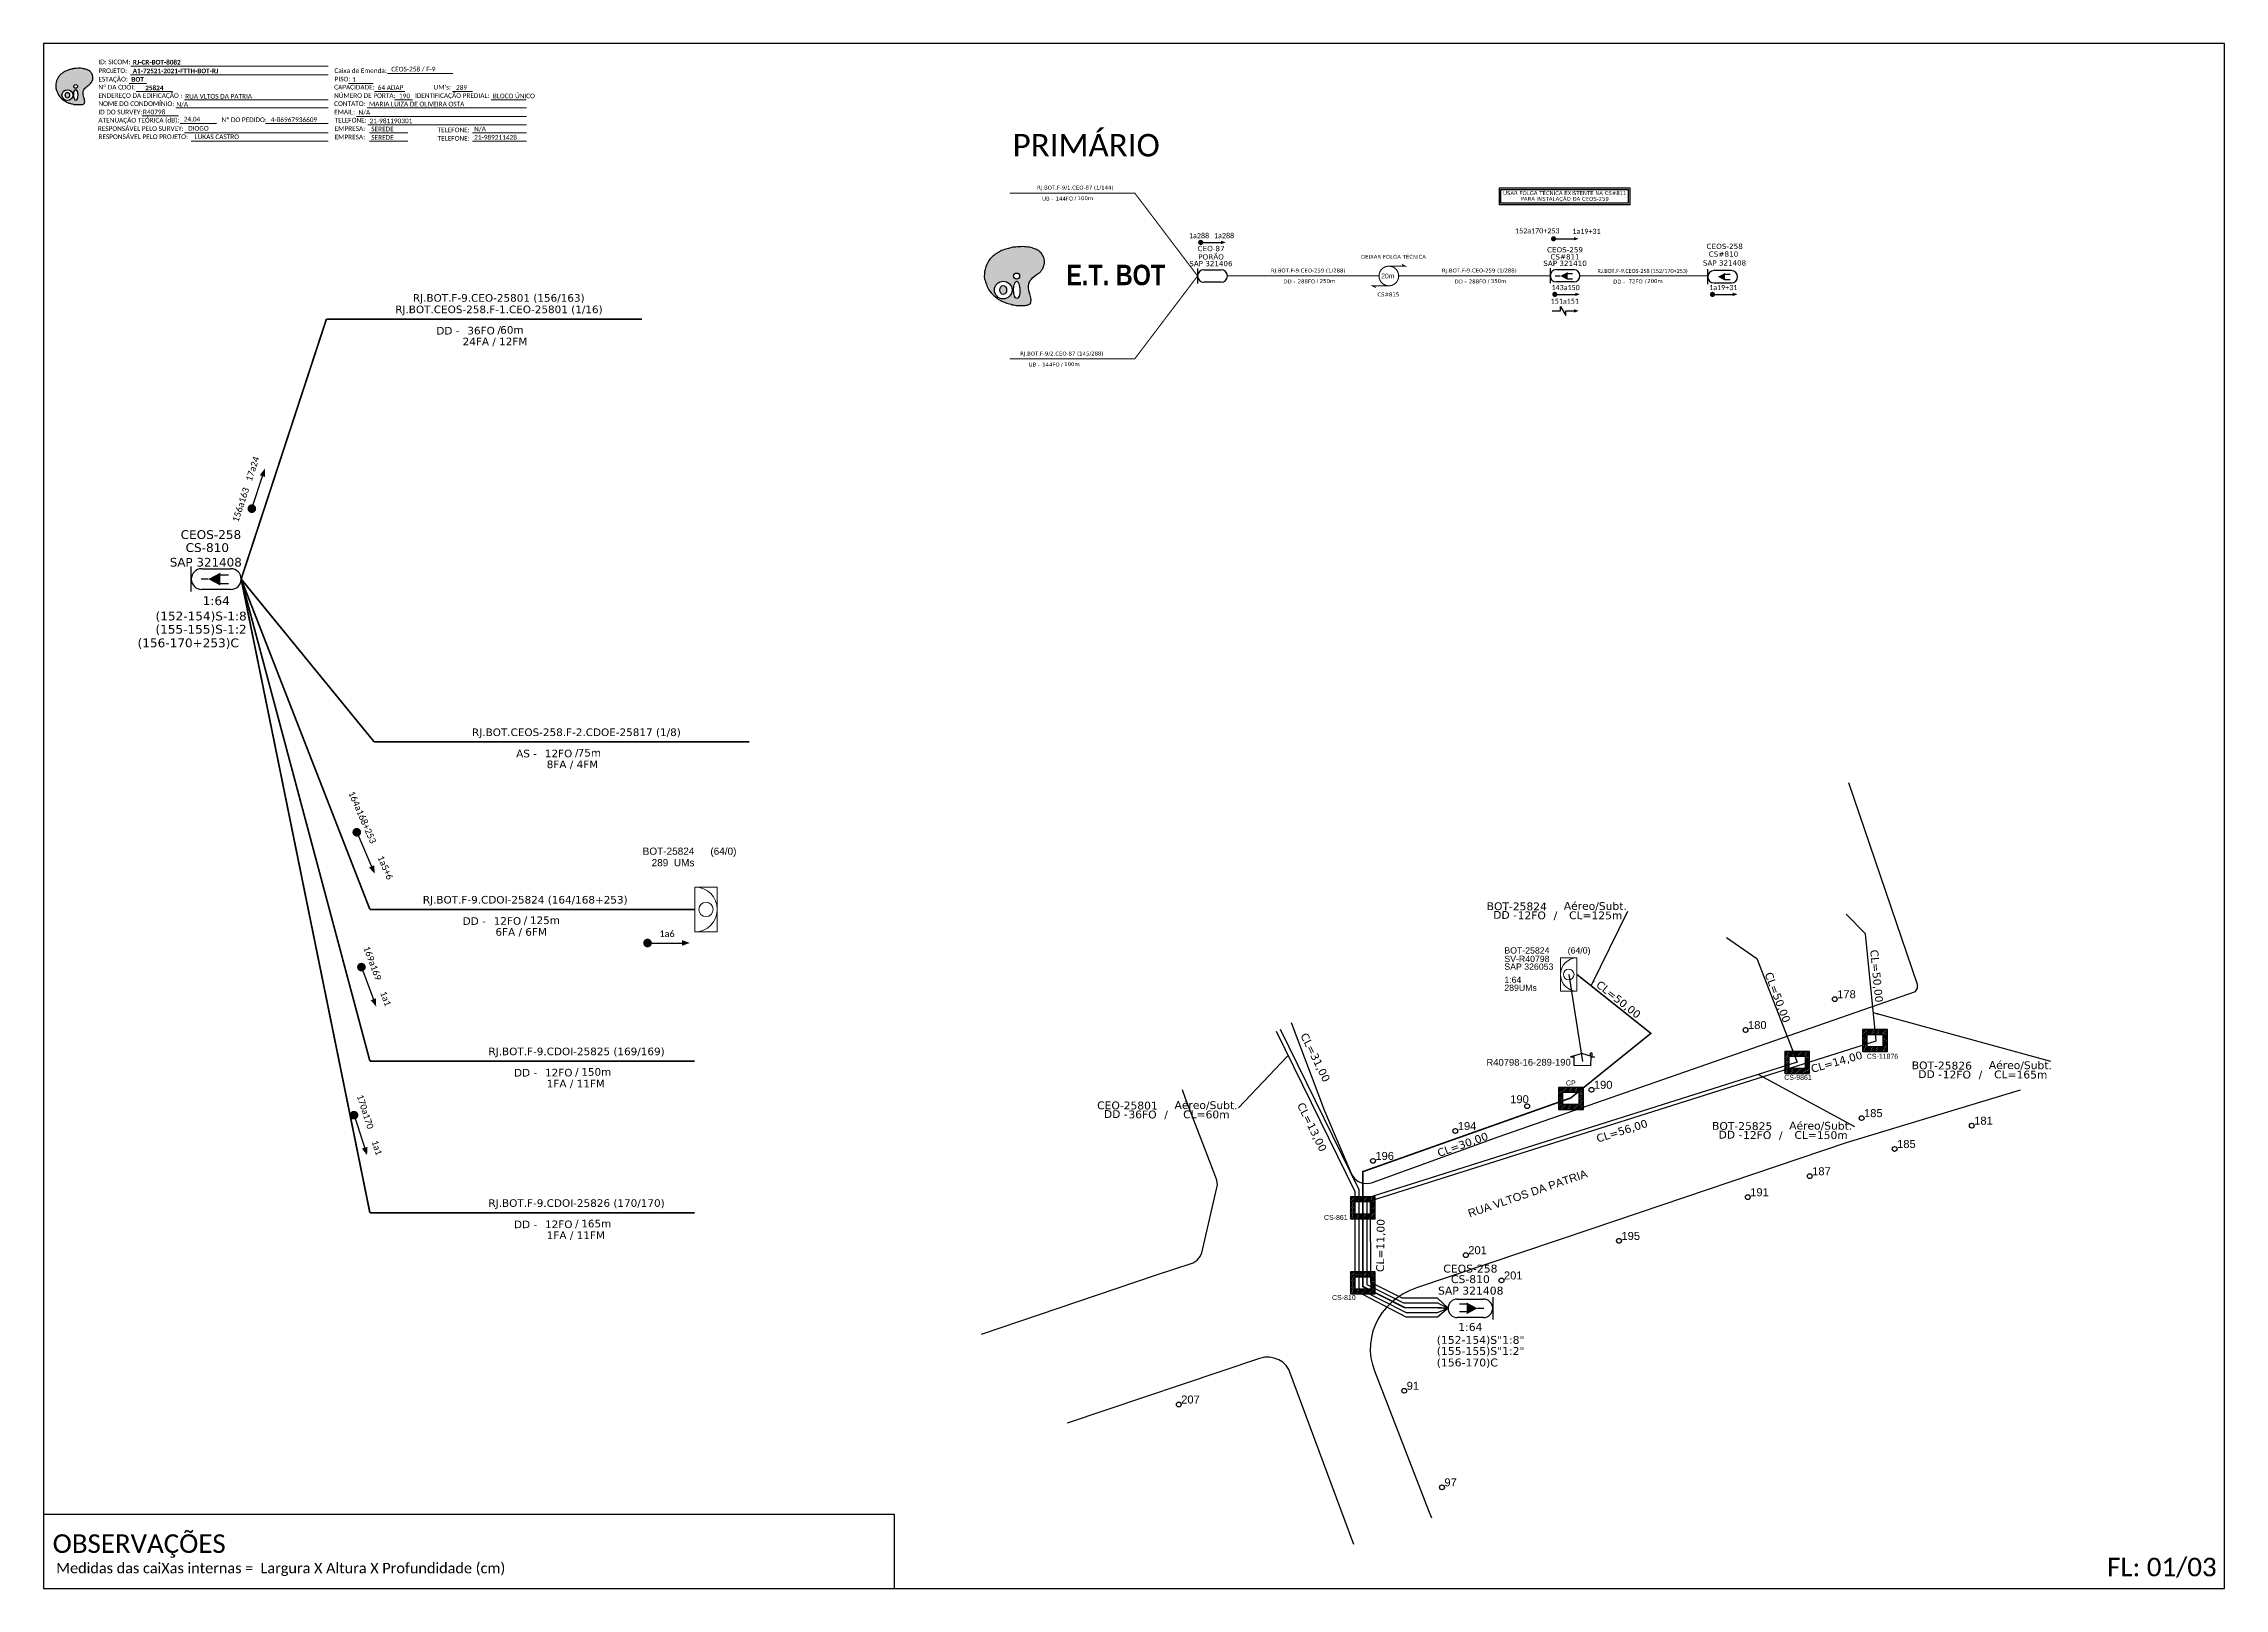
# Model space of a CAD drawing. Extents: x -89 to 2618, y 705 to 1299.
# Drawn here: x -89 to 749, y 705 to 1299 of the extents above; entities that cross this region are included whole.
import ezdxf
from ezdxf.enums import TextEntityAlignment as Align

# ---------------------------------------------------------------- set-up
doc = ezdxf.new("R2010")
doc.units = 0
for name, color, linetype in [('10.1-Caixas Subterrâneas', 5, 'Continuous'), ('20.4-CEOS', 1, 'Continuous'), ('20.5-CABO AÉREO', 1, 'Continuous'), ('20.5-CEO', 1, 'Continuous'), ('CABO OPTICO EXISTENTE', 5, 'Continuous'), ('CAP a instalar', 1, 'Continuous'), ('CD de instalação futura', 8, 'Continuous'), ('celulas gpon', 7, 'Continuous'), ('E.T.', 7, 'Continuous'), ('label_cabos', 7, 'Continuous'), ('Legenda', 1, 'Continuous'), ('NUMERAÇÃO', 7, 'Continuous'), ('QUADRA', 7, 'Continuous'), ('SETA', 7, 'Continuous'), ('surveys legendas', 7, 'Continuous')]:
    doc.layers.add(name, color=color, linetype=linetype)
for name, color, linetype, lineweight in [("20.0-LEGENDA DOS CDO'S", 1, 'Continuous', 0), ('20.1-CDO_INTERIOR', 1, 'Continuous', 0), ('40.1-ETIQUETAS', 1, 'Continuous', 20), ('Numeração Texto', 252, 'Continuous', 0), ('Segmento Logradouro Texto', 7, 'Continuous', 0)]:
    doc.layers.add(name, color=color, linetype=linetype, lineweight=lineweight)
doc.layers.add('DROP DE CLIENTE', color=140, linetype='Continuous', plot=False)
doc.layers.add('EXTRA', color=50, linetype='Continuous', plot=False)
doc.styles.add('ARIAL', font='arial.ttf')
doc.styles.add('DIGICADE', font='arial.ttf')
doc.styles.add('siredit', font='verdana.ttf')
doc.styles.get("Standard").update_dxf_attribs({"font": 'arial.ttf'})
doc.styles.add('SWISS BIT', font='swisscb.ttf')
doc.styles.add('WMF-Calibri0', font='calibri.ttf')
doc.styles.add('WMF-Calibri1', font='calibrib.ttf')
doc.linetypes.add('FENCELINE1', pattern='A,0.25,-0.1,[133,ltypeshp.shx,S=0.1,R=0,X=-0.1,Y=0],-0.1,1', length=1.45)
doc.dimstyles.new('CC', dxfattribs={"dimtxt": 1, "dimasz": 2, "dimexe": 0.18, "dimexo": 0.0625, "dimgap": 0.09, "dimtad": 0, "dimdec": 0, "dimrnd": 1, "dimzin": 0, "dimdsep": 46, "dimtxsty": 'siredit', "dimblk": 'NONE', "dimcen": 0, "dimse1": 1, "dimse2": 1, "dimsd1": 1, "dimsd2": 1, "dimclrt": 7, "dimadec": 0, "dimazin": 0, "dimtfac": 1, "dimtdec": 0, "dimtofl": 0, "dimtmove": 0, "dimatfit": 3, "dimfxl": 0, "dimtolj": 1, "dimtzin": 0, "dimarcsym": 0})

msp = doc.modelspace()

# ---------------------------------------------------------------- texts
at = {"color": 7, "lineweight": 0, "style": 'WMF-Calibri0'}
for s, p in [('ID: SICOM: ', (-68.22, 1291.08)), ('Nº DO PEDIDO:', (-20.88, 1268.84))]:
    msp.add_text(s, height=1.7927, dxfattribs=at).set_placement(p)
at = {"color": 7}
msp.add_text('20m', height=1.89, dxfattribs=at).set_placement((424.99, 1208.73))
at = {"color": 7, "style": 'WMF-Calibri0'}
for s, height, p in [('OBSERVAÇÕES', 7.1308, (-85.83, 718.67)), ('FL: 01/03', 7.131, (704.17, 709.67))]:
    msp.add_text(s, height=height, dxfattribs=at).set_placement(p)
at = {"insert": (311.58, 1259.91), "char_height": 8.64, "width": 131.666, "attachment_point": 5}
msp.add_mtext('\\C7;\\fCalibri|b0|i0|c0|p34;PRIMÁRIO', dxfattribs=at)
at = {"color": 7, "attachment_point": 5}
for s, insert, char_height, width in [('{\\fCalibri|b0|i0|c0|p34;\\C7;1a288}', (354.98, 1225.18), 1.98, 25.1052), ('{\\fCalibri|b0|i0|c0|p34;\\C7;1a288}', (364.6, 1225.18), 1.98, 25.1052), ('\\fCalibri|b0|i0|c0|p34;1a6', (150.41, 956.73), 2.5, 42.2647)]:
    msp.add_mtext(s, dxfattribs=dict(at, insert=insert, char_height=char_height, width=width))
at = {"color": 0, "char_height": 1.98, "width": 25.1052, "attachment_point": 5, "rotation": 359.92215}
for s, insert in [('\\C7;\\fCalibri|b0|i0|c0|p34;152a170\\C1;+253', (485.03, 1227.03)), ('\\C7;\\fCalibri|b0|i0|c0|p34;1a19\\C1;+31', (503.95, 1226.82))]:
    msp.add_mtext(s, dxfattribs=dict(at, insert=insert))
at = {"color": 0, "char_height": 1.98, "width": 25.1052, "attachment_point": 5}
for s, insert in [('{\\fCalibri|b0|i0|c0|p34;151a151}', (495.63, 1199.97)), ('{\\fCalibri|b0|i0|c0|p34;\\C7;143a150}', (495.92, 1205.2)), ('\\C7;\\fCalibri|b0|i0|c0|p34;1a19\\C1;+31', (556.53, 1205.2))]:
    msp.add_mtext(s, dxfattribs=dict(at, insert=insert))
at = {"color": 7, "char_height": 2.4963, "width": 42.2022, "attachment_point": 5}
for s, insert, rotation in [('\\fCalibri|b0|i0|c0|p34;17a24', (-8.98, 1135.5), 71.85457), ('\\fCalibri|b0|i0|c0|p34;156a163', (-13.51, 1121.7), 71.85457), ('\\fCalibri|b0|i0|c0|p34;164a168\\C1;+253', (33.25, 1001.5), 293.54202), ('\\fCalibri|b0|i0|c0|p34;1a5\\C1;+6', (42.06, 982.17), 293.54202), ('\\fCalibri|b0|i0|c0|p34;169a169', (37.14, 945.41), 290.41197), ('\\fCalibri|b0|i0|c0|p34;1a1', (42.21, 931.79), 290.41197), ('\\fCalibri|b0|i0|c0|p34;170a170', (34.35, 888.3), 287.98973), ('\\fCalibri|b0|i0|c0|p34;1a1', (38.84, 874.47), 287.98973)]:
    msp.add_mtext(s, dxfattribs=dict(at, insert=insert, rotation=rotation))
at = {"color": 7, "insert": (-84.48, 714.83), "char_height": 4, "width": 658.8434, "attachment_point": 1, "style": 'WMF-Calibri0'}
msp.add_mtext('Medidas das caiXas internas =  Largura X Altura X Profundidade (cm)', dxfattribs=at)
at = {"color": 7, "lineweight": 0, "flags": 8}
for tag, p, s, style in [('RJ-CR-BOT-8082', (-55.02, 1290.98), 'RJ-CR-BOT-8082', 'WMF-Calibri1'), ('4-86967936609', (-1.97, 1268.87), '4-86967936609', 'WMF-Calibri0')]:
    msp.add_attdef(tag, p, s, height=1.7927, dxfattribs=dict(at, style=style))
at = {"layer": '10.1-Caixas Subterrâneas', "color": 30, "style": 'ARIAL'}
for s, p in [('CS-11876', (611.75, 908.67)), ('CP', (496.07, 898.42)), ('CS-9861', (579.99, 900.56)), ('CS-861', (403.02, 846.69)), ('CS-810', (406.12, 815.9))]:
    msp.add_text(s, height=1.92, dxfattribs=at).set_placement(p)
at = {"layer": "20.0-LEGENDA DOS CDO'S", "color": 1, "style": 'ARIAL'}
for s, p in [('SV-R40798', (472.4, 945.87)), ('BOT-25824', (472.4, 949.14)), ('SAP 326053', (472.39, 942.91)), ('1:64', (472.37, 937.83)), ('289UMs', (472.37, 934.79))]:
    msp.add_text(s, height=2.4, rotation=359.97241, dxfattribs=at).set_placement(p)
msp.add_text('            (64/0)', height=2.4, rotation=359.97241, dxfattribs=at).set_placement((495.53, 949.13), align=Align.CENTER)
at = {"layer": '20.4-CEOS', "color": 7, "style": 'siredit'}
for s, height, p in [('CEO-87', 2.028, (359.6, 1220.23)), ('PORÃO', 2.028, (359.6, 1217.03)), ('CEOS-258', 2.028, (557.09, 1221.08)), ('CS#810 ', 2.028, (557.09, 1218.08)), ('SAP 321406', 2, (359.55, 1214.44)), ('SAP 321408', 2, (557.05, 1214.7))]:
    msp.add_text(s, height=height, dxfattribs=at).set_placement(p, align=Align.MIDDLE_CENTER)
at = {"layer": '20.4-CEOS', "color": 7, "ltscale": 0.5, "style": 'siredit'}
msp.add_text('CEOS-259', height=2.007, dxfattribs=at).set_placement((495.69, 1220.77), align=Align.TOP_CENTER)
at = {"layer": '20.4-CEOS', "color": 7, "style": 'siredit'}
for s, p in [('CEOS-258', (459.31, 829.5)), ('CS-810', (459.31, 825.44)), ('SAP 321408', (459.46, 821.03)), ('1:64', (459.31, 807.05))]:
    msp.add_text(s, height=3.029, dxfattribs=at).set_placement(p, align=Align.TOP_CENTER)
msp.add_attdef('(155-155)S-1:2', text='(XX)R', height=3.379, dxfattribs=at).set_placement((-28.79, 1075.53), align=Align.TOP_CENTER)
at = {"layer": '20.4-CEOS', "color": 1, "style": 'siredit'}
msp.add_attdef('(156-170+253)C', text='(XX)R', height=3.379, dxfattribs=at).set_placement((-33.72, 1070.28), align=Align.TOP_CENTER)
at = {"layer": '20.5-CEO', "color": 7, "ltscale": 0.5, "style": 'siredit'}
for s, p in [('CS#811', (495.72, 1218.05)), ('SAP 321410', (495.72, 1215.54))]:
    msp.add_text(s, height=2.016, dxfattribs=at).set_placement(p, align=Align.TOP_CENTER)
at = {"layer": '40.1-ETIQUETAS', "color": 0, "style": 'siredit'}
for s, p in [('USAR FOLGA TÉCNICA EXISTENTE NA CS#811', (495.61, 1241.54)), ('PARA INSTALAÇÃO DA CEOS-259', (495.61, 1239.32))]:
    msp.add_text(s, height=1.5, dxfattribs=at).set_placement(p, align=Align.MIDDLE_CENTER)
at = {"layer": '40.1-ETIQUETAS', "color": 7, "style": 'siredit'}
for s, p in [('DEIXAR FOLGA TÉCNICA', (429.75, 1217.05)), ('RJ.BOT.F-9.CEO-259 (1/288)', (396.92, 1211.78)), ('RJ.BOT.F-9.CEO-259 (1/288)', (462.74, 1211.78)), ('CS#815', (427.74, 1202.59))]:
    msp.add_text(s, height=1.5, dxfattribs=at).set_placement(p, align=Align.MIDDLE_CENTER)
for s, p in [('DD - ', (392.65, 1207.56)), ('288FO', (399.63, 1207.59)), ('/', (400.82, 1207.73)), ('DD - ', (458.47, 1207.56)), ('288FO', (465.45, 1207.59)), ('/', (466.64, 1207.73))]:
    msp.add_text(s, height=1.5, dxfattribs=at).set_placement(p, align=Align.MIDDLE_RIGHT)
for s, p in [('250m', (401.38, 1207.73)), ('350m', (467.2, 1207.73))]:
    msp.add_text(s, height=1.5, dxfattribs=at).set_placement(p, align=Align.MIDDLE_LEFT)
at = {"layer": '40.1-ETIQUETAS', "color": 0, "style": 'siredit'}
for s, p in [('DD - ', (519.46, 1207.5)), ('72FO', (525.58, 1207.59)), ('/', (527.03, 1207.73))]:
    msp.add_text(s, height=1.5, dxfattribs=at).set_placement(p, align=Align.MIDDLE_RIGHT)
msp.add_text('200m', height=1.5, dxfattribs=at).set_placement((527.32, 1207.73), align=Align.MIDDLE_LEFT)
at = {"layer": '40.1-ETIQUETAS', "color": 1, "insert": (525.53, 1211.44), "char_height": 1.5, "width": 60.0234, "attachment_point": 5, "style": 'siredit'}
msp.add_mtext('{\\fCalibri|b0|i0|c0|p34;RJ.BOT.F-9.CEOS-258 (152/170+253) }', dxfattribs=at)
at = {"layer": 'celulas gpon', "style": 'siredit'}
for s, rotation, p in [('CL=50,00', 275.55121, (613.06, 950.49)), ('CL=50,00', 290.85534, (572.46, 941.29)), ('CL=50,00', 321.47388, (507.38, 936.64)), ('CL=31,00', 296.21501, (393.86, 917.68)), ('CL=14,00', 15.92603, (590.77, 903.24)), ('CL=13,00', 296.21501, (392.58, 890.9)), ('CL=56,00', 17.54936, (508.33, 876.44)), ('CL=30,00', 19.57143, (447.24, 870.9)), ('CL=11,00', 89.26552, (426.08, 826.65))]:
    msp.add_text(s, height=3, rotation=rotation, dxfattribs=at).set_placement(p)
at = {"layer": 'E.T.', "color": 7, "style": 'SWISS BIT'}
msp.add_text('E.T. BOT', height=7.861, dxfattribs=at).set_placement((322.94, 1206.13), align=Align.CENTER)
at = {"layer": 'Numeração Texto', "linetype": 'Continuous', "char_height": 3.072, "attachment_point": 1, "style": 'DIGICADE'}
for s, insert, width in [('\\fArial|b0|i0|c0|p34;\\W1.0000000000;\\T1.0000000000;\\o\\l178', (600.35, 935.03), 7.8854), ('\\fArial|b0|i0|c0|p34;\\W1.0000000000;\\T1.0000000000;\\o\\l178', (600.35, 935.03), 7.8854), ('\\fArial|b0|i0|c0|p34;\\W1.0000000000;\\T1.0000000000;\\o\\l180', (566.06, 923.18), 7.8854), ('\\fArial|b0|i0|c0|p34;\\W1.0000000000;\\T1.0000000000;\\o\\l180', (566.06, 923.18), 7.8854), ('\\fArial|b0|i0|c0|p34;\\W1.0000000000;\\T1.0000000000;\\o\\l190', (506.8, 900.2), 7.8854), ('\\fArial|b0|i0|c0|p34;\\W1.0000000000;\\T1.0000000000;\\o\\l190', (506.8, 900.2), 7.8854), ('\\fArial|b0|i0|c0|p34;\\W1.0000000000;\\T1.0000000000;\\o\\l190', (474.62, 894.65), 7.8854), ('\\fArial|b0|i0|c0|p34;\\W1.0000000000;\\T1.0000000000;\\o\\l190', (474.62, 894.65), 7.8854), ('\\fArial|b0|i0|c0|p34;\\W1.0000000000;\\T1.0000000000;\\o\\l185', (610.67, 889.3), 7.8854), ('\\fArial|b0|i0|c0|p34;\\W1.0000000000;\\T1.0000000000;\\o\\l185', (610.67, 889.3), 7.8854), ('\\fArial|b0|i0|c0|p34;\\W1.0000000000;\\T1.0000000000;\\o\\l194', (454.45, 884.34), 7.8854), ('\\fArial|b0|i0|c0|p34;\\W1.0000000000;\\T1.0000000000;\\o\\l194', (454.45, 884.34), 7.8854), ('\\fArial|b0|i0|c0|p34;\\W1.0000000000;\\T1.0000000000;\\o\\l181', (653.03, 886.4), 7.8854), ('\\fArial|b0|i0|c0|p34;\\W1.0000000000;\\T1.0000000000;\\o\\l181', (653.03, 886.4), 7.8854), ('\\fArial|b0|i0|c0|p34;\\W1.0000000000;\\T1.0000000000;\\o\\l196', (422.78, 872.85), 7.8854), ('\\fArial|b0|i0|c0|p34;\\W1.0000000000;\\T1.0000000000;\\o\\l196', (422.78, 872.85), 7.8854), ('\\fArial|b0|i0|c0|p34;\\W1.0000000000;\\T1.0000000000;\\o\\l185', (623.39, 877.45), 7.8854), ('\\fArial|b0|i0|c0|p34;\\W1.0000000000;\\T1.0000000000;\\o\\l185', (623.39, 877.45), 7.8854), ('\\fArial|b0|i0|c0|p34;\\W1.0000000000;\\T1.0000000000;\\o\\l187', (590.73, 866.96), 7.8854), ('\\fArial|b0|i0|c0|p34;\\W1.0000000000;\\T1.0000000000;\\o\\l187', (590.73, 866.96), 7.8854), ('\\fArial|b0|i0|c0|p34;\\W1.0000000000;\\T1.0000000000;\\o\\l191', (566.89, 858.88), 7.8854), ('\\fArial|b0|i0|c0|p34;\\W1.0000000000;\\T1.0000000000;\\o\\l191', (566.89, 858.88), 7.8854), ('\\fArial|b0|i0|c0|p34;\\W1.0000000000;\\T1.0000000000;\\o\\l195', (517.39, 842.09), 7.8854), ('\\fArial|b0|i0|c0|p34;\\W1.0000000000;\\T1.0000000000;\\o\\l195', (517.39, 842.09), 7.8854), ('\\fArial|b0|i0|c0|p34;\\W1.0000000000;\\T1.0000000000;\\o\\l201', (458.49, 836.6), 8.2269), ('\\fArial|b0|i0|c0|p34;\\W1.0000000000;\\T1.0000000000;\\o\\l201', (458.49, 836.6), 8.2269), ('\\fArial|b0|i0|c0|p34;\\W1.0000000000;\\T1.0000000000;\\o\\l201', (472.21, 826.89), 8.2269), ('\\fArial|b0|i0|c0|p34;\\W1.0000000000;\\T1.0000000000;\\o\\l201', (472.21, 826.89), 8.2269), ('\\fArial|b0|i0|c0|p34;\\W1.0000000000;\\T1.0000000000;\\o\\l91', (434.8, 784.46), 5.7878), ('\\fArial|b0|i0|c0|p34;\\W1.0000000000;\\T1.0000000000;\\o\\l91', (434.8, 784.46), 5.7878), ('\\fArial|b0|i0|c0|p34;\\W1.0000000000;\\T1.0000000000;\\o\\l207', (348.1, 779.18), 8.2269), ('\\fArial|b0|i0|c0|p34;\\W1.0000000000;\\T1.0000000000;\\o\\l207', (348.1, 779.18), 8.2269), ('\\fArial|b0|i0|c0|p34;\\W1.0000000000;\\T1.0000000000;\\o\\l97', (449.32, 747.33), 5.7878), ('\\fArial|b0|i0|c0|p34;\\W1.0000000000;\\T1.0000000000;\\o\\l97', (449.32, 747.33), 5.7878)]:
    msp.add_mtext(s, dxfattribs=dict(at, insert=insert, width=width))
at = {"layer": 'Segmento Logradouro Texto', "linetype": 'Continuous', "insert": (458.04, 850.55), "char_height": 3.072, "width": 49.0388, "attachment_point": 1, "rotation": 18.89446, "style": 'DIGICADE'}
msp.add_mtext('\\fArial|b0|i0|c0|p34;\\W1.0000000000;\\T1.0000000000;\\o\\lRUA VLTOS DA PATRIA', dxfattribs=at)
msp.add_mtext('\\fArial|b0|i0|c0|p34;\\W1.0000000000;\\T1.0000000000;\\o\\lRUA VLTOS DA PATRIA', dxfattribs=at)
at = {"layer": 'surveys legendas', "color": 0, "style": 'ARIAL'}
msp.add_text('R40798-16-289-190', height=2.592, rotation=0.09239, dxfattribs=at).set_placement((465.5, 906))

# ---------------------------------------------------------------- blocks, each defined once
blk = doc.blocks.new('OI')
h = blk.add_hatch(color=40)
edge = h.paths.add_edge_path()
edge.add_spline(control_points=[(4.35, -0.67), (3.92, -0.99), (3.26, -1.5), (2.81, -2.59), (2.9, -3.5), (3.06, -4.27), (3.31, -4.85), (3.37, -5.39), (3.4, -5.88), (3.2, -6.4), (2.54, -6.61), (1.65, -6.63), (0.55, -6.67), (-0.56, -6.42), (-1.61, -6.14), (-2.77, -5.61), (-3.92, -4.77), (-4.89, -3.7), (-5.34, -2.65), (-5.6, -1.94), (-5.85, -0.96), (-5.71, 0.47), (-5.1, 2.02), (-4.14, 3.02), (-3.3, 3.61), (-2.37, 4.16), (-1.36, 4.44), (-0.56, 4.7), (0.79, 4.85), (2.24, 4.97), (3.79, 4.57), (4.67, 4.21), (5.44, 3.65), (5.76, 2.99), (6.03, 2.21), (6.01, 1.46), (5.72, 0.64), (5.31, 0.08), (4.88, -0.38), (4.51, -0.55), (4.35, -0.67)], knot_values=[0, 0, 0, 0, 1.60434, 2.417191, 3.427595, 4.282808, 4.776746, 5.304182, 5.888771, 6.258406, 6.858137, 7.79129, 8.986195, 10.124242, 11.187857, 12.242908, 13.953784, 15.414161, 16.515391, 17.349188, 17.675853, 19.552021, 21.515531, 22.568638, 23.63245, 24.621084, 25.782718, 26.745347, 27.142653, 29.870543, 31.004649, 31.921532, 32.709589, 33.801391, 34.042471, 35.192333, 35.971461, 36.628871, 37.254359, 37.836911, 37.836911, 37.836911, 37.836911], degree=3, periodic=0)
h.paths.add_polyline_path([(1.13, -0.87, -1), (-0.04, -0.87, -1)], flags=16)
edge = h.paths.add_edge_path(flags=16)
edge.add_ellipse((0.56, -3.59), major_axis=(-0.02, 1.71), ratio=0.361305, start_angle=0, end_angle=360)
h.paths.add_polyline_path([(-0.36, -3.62, -1), (-3.8, -3.62, -1)], flags=16)
edge = h.paths.add_edge_path(flags=0)
edge.add_ellipse((-2.08, -3.62), major_axis=(0, 0.885), ratio=0.758294, start_angle=0, end_angle=360)
at = {"color": 40}
for centre, radius in [((-2.08, -3.62), 1.72), ((0.54, -0.87), 0.587)]:
    blk.add_circle(centre, radius, dxfattribs=at)
blk.add_ellipse((-2.08, -3.62), major_axis=(0, 0.885), ratio=0.758294, start_param=-3.141592653589792, end_param=3.141592653589792, dxfattribs=at)
blk.add_ellipse((0.56, -3.59), major_axis=(-0.02, 1.71), ratio=0.361305, dxfattribs=at)
at = {"color": 40, "start_tangent": (-0.800898, -0.598801), "end_tangent": (-0.800898, -0.598801)}
blk.add_spline([(4.35, -0.67), (3.2, -1.78), (2.9, -2.54), (2.92, -3.55), (3.12, -4.38), (3.28, -4.85), (3.37, -5.37), (3.35, -5.95), (3.2, -6.29), (2.66, -6.55), (1.73, -6.63), (0.54, -6.62), (-0.58, -6.41), (-1.6, -6.11), (-2.56, -5.67), (-3.95, -4.67), (-4.89, -3.56), (-5.37, -2.56), (-5.64, -1.78), (-5.72, -1.46), (-5.63, 0.42), (-4.84, 2.22), (-4.13, 2.99), (-3.27, 3.62), (-2.4, 4.09), (-1.3, 4.47), (-0.37, 4.72), (0.02, 4.77), (2.75, 4.8), (3.85, 4.53), (4.69, 4.16), (5.31, 3.68), (5.85, 2.73), (5.93, 2.5), (5.94, 1.35), (5.67, 0.62), (5.29, 0.08), (4.84, -0.36), (4.35, -0.67)], degree=3, dxfattribs=at)
blk = doc.blocks.new('CARIMBO')
at = {"color": 7, "lineweight": 0}
for points in [[(134.48, -16.3), (159.61, -16.3)], [(35.15, -20.06), (41.7, -20.06)], [(35.66, -16.79), (111.64, -16.79)], [(37.81, -23.14), (51.75, -23.14)], [(119.43, -20.02), (128.92, -20.02)], [(129.48, -23.14), (141.1, -23.14)], [(159.42, -23.14), (167.09, -23.14)], [(40.13, -32.55), (54.07, -32.55)], [(52.97, -29.48), (111.64, -29.48)], [(56.38, -26.37), (111.64, -26.37)], [(122.56, -32.72), (187.83, -32.72)], [(126.6, -29.48), (187.83, -29.48)], [(137.07, -26.37), (144.01, -26.37)], [(174.24, -26.37), (187.8, -26.37)], [(54.67, -35.52), (68.61, -35.52)], [(56.38, -39.07), (111.64, -39.07)], [(126.84, -35.96), (187.83, -35.96)], [(127.45, -39.07), (142.25, -39.07)], [(167.06, -39.07), (187.83, -39.07)], [(58.87, -42.31), (111.64, -42.31)], [(127.45, -42.31), (142.25, -42.31)], [(167.06, -42.31), (187.83, -42.31)]]:
    blk.add_lwpolyline(points, dxfattribs=at)
at = {"color": 7, "xscale": 1.213923925163967, "yscale": 1.213923925163967, "zscale": 1.213923925163967, "rotation": 0.1532896023949059}
blk.add_blockref('OI', (13.86, -20.16), dxfattribs=at)
at = {"color": 7, "lineweight": 0, "style": 'WMF-Calibri0'}
for s, height, p in [('PROJETO:', 1.793, (23.26, -16.04)), ('Caixa de Emenda:', 1.7927, (114.02, -16.04)), ('ESTAÇÃO:', 1.793, (23.26, -19.32)), ('ENDEREÇO DA EDIFICAÇÃO :', 1.7927, (23.26, -25.63)), ('Nº DA CDOI:', 1.7927, (23.26, -22.39)), ('CAPACIDADE:', 1.7927, (113.91, -22.39)), ('NÚMERO DE PORTA:', 1.7927, (113.91, -25.63)), ('PISO:', 1.793, (114.09, -19.28)), ('IDENTIFICAÇÃO PREDIAL:', 1.7927, (144.99, -25.63)), ("UM's:", 1.793, (152.15, -22.39)), ('ATENUAÇÃO TEÓRICA (dB):', 1.7927, (23.26, -35.09)), ('NOME DO CONDOMÍNIO:', 1.7927, (23.26, -28.74)), ('ID DO SURVEY:', 1.7927, (23.26, -31.97)), ('CONTATO:', 1.793, (113.91, -28.74)), ('EMAIL:', 1.793, (113.91, -31.97)), ('TELEFONE:', 1.793, (114.09, -35.09)), ('RESPONSÁVEL PELO SURVEY:', 1.7927, (23.02, -38.32)), ('RESPONSÁVEL PELO PROJETO:', 1.7927, (23.26, -41.44)), ('EMPRESA:', 1.793, (114.09, -38.32)), ('EMPRESA:', 1.793, (114.09, -41.56)), ('TELEFONE:', 1.793, (153.7, -38.83)), ('TELEFONE:', 1.793, (153.7, -42.06))]:
    blk.add_text(s, height=height, dxfattribs=at).set_placement(p)
at = {"color": 7, "lineweight": 0, "flags": 8}
for tag, p, style in [('PROJ', (36.46, -16.13), 'WMF-Calibri1'), ('CEOS-XX', (135.87, -15.46), 'WMF-Calibri0'), ('EST', (35.94, -19.41), 'WMF-Calibri1'), ('LOGRADOURO', (56.65, -25.91), 'WMF-Calibri0'), ('PISO_PTR', (120.78, -19.42), 'WMF-Calibri0'), ('CAPAC.', (130.66, -22.52), 'WMF-Calibri0'), ('N°', (138.85, -25.77), 'WMF-Calibri0'), ("UC'S", (160.78, -22.54), 'WMF-Calibri0'), ('N°PREDIO', (174.94, -25.77), 'WMF-Calibri0'), ('_ID_', (40.39, -31.94), 'WMF-Calibri0'), ('NOME_DO_COND.', (53.23, -29.02), 'WMF-Calibri0'), ('O_POTEN', (56.06, -34.68), 'WMF-Calibri0'), ('EMAIL', (123.26, -32.12), 'WMF-Calibri0'), ('NOME_DO_CONTATO', (127.3, -28.89), 'WMF-Calibri0'), ('RES_SURVEY', (57.78, -38.23), 'WMF-Calibri0'), ('RES_PROJ', (60.27, -41.47), 'WMF-Calibri0'), ('TELEFONE', (127.55, -35.36), 'WMF-Calibri0'), ('EMP_RESP_SURVEY', (128.16, -38.47), 'WMF-Calibri0'), ('EMP_RESP_PROJ', (128.16, -41.71), 'WMF-Calibri0'), ('CONT_RESP_SURVEY', (167.76, -38.47), 'WMF-Calibri0'), ('CONT_RESP_PROJ', (167.76, -41.71), 'WMF-Calibri0')]:
    blk.add_attdef(tag, p, '', height=1.79, dxfattribs=dict(at, style=style))
at = {"color": 7, "lineweight": 0, "style": 'WMF-Calibri1', "flags": 8}
blk.add_attdef("N° CDO'S", text='', height=1.79, dxfattribs=at).set_placement((44.78, -22.68), align=Align.CENTER)
blk = doc.blocks.new('ETIQUETA_RS5F')
at = {"layer": '40.1-ETIQUETAS', "color": 0, "style": 'siredit'}
blk.add_text('/', height=1.5, dxfattribs=at).set_placement((1.58, -1.95), align=Align.MIDDLE_RIGHT)
for tag, p in [('ETIQUETA_R_PRIMARIA', (1.21, 4.1)), ('ETIQUETA_R_SECUNDARIA', (1.21, 2.1)), ('F_ATIVAS/F_MORTAS', (1.14, -4.24))]:
    blk.add_attdef(tag, text='', height=1.5, dxfattribs=at).set_placement(p, align=Align.MIDDLE_CENTER)
for tag, p in [('TIPO_CABO', (-6.58, -2.12)), ('CAP_CABO', (0.4, -2.09))]:
    blk.add_attdef(tag, text='', height=1.5, dxfattribs=at).set_placement(p, align=Align.MIDDLE_RIGHT)
blk.add_attdef('METROS', text='', height=1.5, dxfattribs=at).set_placement((2.14, -1.95), align=Align.MIDDLE_LEFT)
for tag, p in [('FUSÃO_1', (0.85, -8.39)), ('FUSÃO_2', (0.85, -10.6)), ('FUSÃO_3', (0.85, -12.93)), ('FUSÃO_4', (0.85, -15.14)), ('FUSÃO_5', (0.85, -17.16))]:
    blk.add_attdef(tag, text='', height=1.5, dxfattribs=at).set_placement(p, align=Align.CENTER)
blk = doc.blocks.new('CDOI_INT')
at = {"layer": '20.1-CDO_INTERIOR', "color": 0, "lineweight": 18}
blk.add_lwpolyline([(4.25, -4.25), (4.25, 4.25), (0, 4.25), (0, -4.25)], close=True, dxfattribs=at)
blk.add_circle((2.12, 0), 1.36, dxfattribs=at)
blk.add_arc((0, 0), 4.25, 270, 90, dxfattribs=at)
at = {"layer": "20.0-LEGENDA DOS CDO'S", "color": 0, "style": 'ARIAL'}
for tag, p in [('CDO_N', (-0.08, 10.38)), ('SURVEY', (-0.08, 8.2)), ('SPLITER_1', (21.18, 10.38)), ('SPLITER_2', (21.19, 8.68)), ('SAP', (-0.08, 6.23)), ('1:XX', (5.94, -2.22)), ('UMS', (5.94, -4.24))]:
    blk.add_attdef(tag, p, '', height=1.36, dxfattribs=at)
blk.add_attdef('FIBRAS_UTILIZADAS', text='', height=1.36, dxfattribs=at).set_placement((15.34, 10.38), align=Align.CENTER)
blk = doc.blocks.new('CEOS_UN_SC')
at = {"layer": '20.4-CEOS', "color": 0}
for p, q in [((-9.11, 2.39), (-2.39, 2.39)), ((-2.39, -2.39), (-9.11, -2.39))]:
    blk.add_line(p, q, dxfattribs=at)
for points in [[(-11.5, -2.89), (-11.5, 2.89)], [(-7.6, 0), (-9.22, 0)], [(-4.96, 0.95), (-2.92, 0.95)], [(-4.96, -1.04), (-2.92, -1.04)]]:
    blk.add_lwpolyline(points, dxfattribs=at)
blk.add_lwpolyline([(-7.6, 0, 0, 2.95, 0), (-4.83, 0, 2.95, 2.95, 0)], format="xyseb", dxfattribs=at)
for centre, start, end in [((-9.11, 0), 90, 270), ((-2.39, 0), 270, 90)]:
    blk.add_arc(centre, 2.39, start, end, dxfattribs=at)
at = {"layer": '20.4-CEOS', "color": 7, "style": 'siredit'}
for tag, height, p in [('NOME?', 2.03, (-5.75, 10.27)), ('LOCAL?', 2.03, (-5.75, 7.27)), ('TIPO?', 2, (-8.17, 3.89))]:
    blk.add_attdef(tag, text='', height=height, dxfattribs=at).set_placement(p, align=Align.MIDDLE_CENTER)
for tag, p in [('RACIO_SPLITAGEM', (-5.75, -3.97)), ('FIBRAS_RESERVA', (-5.75, -7.51))]:
    blk.add_attdef(tag, text='', height=2.03, dxfattribs=at).set_placement(p, align=Align.TOP_CENTER)
blk = doc.blocks.new('SURVEY_SURVEY')
for p, q in [((0, 0.0000152), (-0.0000151, 0.0000108)), ((-0.0000151, 0.0000108), (-0.0000104, 0.0000108)), ((-0.0000103, 0), (-0.0000103, 0.0000108)), ((0.0000103, 0), (-0.0000103, 0)), ((0, 0.0000152), (0.0000151, 0.0000108)), ((0.0000101, 0.0000159), (0.0000117, 0.0000159)), ((0.0000101, 0.0000123), (0.0000101, 0.0000159)), ((0.0000151, 0.0000108), (0.0000103, 0.0000108)), ((0.0000103, 0.0000108), (0.0000103, 0)), ((0.0000117, 0.0000159), (0.0000117, 0.0000119))]:
    blk.add_line(p, q)
blk = doc.blocks.new('*X65')
at = {"color": 0, "linetype": 'Continuous'}
for p, q in [((-1.25, 0.34099), (-0.49099, 1.1)), ((-1.25, 0.517767), (-0.667767, 1.1)), ((-1.25, 0.694544), (-0.844544, 1.1)), ((-1.25, 0.87132), (-1.02132, 1.1)), ((-1.25, 1.048097), (-1.198097, 1.1)), ((-1.25, 0.164214), (-0.8035, 0.610714)), ((-1.25, -0.012563), (-0.8035, 0.433937)), ((-1.25, -0.18934), (-0.8035, 0.25716)), ((-1.25, -0.366117), (-0.8035, 0.080383)), ((-0.789214, 0.625), (-0.314214, 1.1)), ((-0.612437, 0.625), (-0.137437, 1.1)), ((-0.43566, 0.625), (0.03934, 1.1)), ((-0.258883, 0.625), (0.216117, 1.1)), ((-0.082107, 0.625), (0.392893, 1.1)), ((0.09467, 0.625), (0.56967, 1.1)), ((0.271447, 0.625), (0.746447, 1.1)), ((0.448223, 0.625), (0.923223, 1.1)), ((0.625, 0.625), (1.1, 1.1)), ((0.801777, 0.625), (1.25, 1.073223)), ((0.8035, 0.449947), (1.25, 0.896447)), ((0.8035, 0.27317), (1.25, 0.71967)), ((0.8035, 0.096393), (1.25, 0.542893)), ((0.8035, -0.080383), (1.25, 0.366117)), ((0.8035, -0.25716), (1.25, 0.18934)), ((0.8035, -0.433937), (1.25, 0.012563)), ((-1.25, -0.542893), (-0.8035, -0.096393)), ((-1.25, -0.71967), (-0.8035, -0.27317)), ((-1.25, -0.896447), (-0.8035, -0.449947)), ((-1.25, -1.073223), (-0.801777, -0.625)), ((-1.1, -1.1), (-0.625, -0.625)), ((-0.923223, -1.1), (-0.448223, -0.625)), ((-0.746447, -1.1), (-0.271447, -0.625)), ((-0.56967, -1.1), (-0.09467, -0.625)), ((-0.392893, -1.1), (0.082107, -0.625)), ((-0.216117, -1.1), (0.258883, -0.625)), ((-0.03934, -1.1), (0.43566, -0.625)), ((0.137437, -1.1), (0.612437, -0.625)), ((0.314214, -1.1), (0.789214, -0.625)), ((0.49099, -1.1), (1.25, -0.34099)), ((0.667767, -1.1), (1.25, -0.517767)), ((0.8035, -0.610714), (1.25, -0.164214)), ((0.844544, -1.1), (1.25, -0.694544)), ((1.02132, -1.1), (1.25, -0.87132)), ((1.198097, -1.1), (1.25, -1.048097))]:
    blk.add_line(p, q, dxfattribs=at)
blk = doc.blocks.new('MANHOLE_MQ')
at = {"color": 0, "linetype": 'Continuous'}
for p, q in [((0.0000062, 0.0000057), (-0.0000063, 0.0000057)), ((-0.0000063, 0.0000057), (-0.0000063, -0.0000053)), ((-0.000004, 0.0000033), (0.000004, 0.0000033)), ((-0.000004, -0.0000029), (-0.000004, 0.0000033)), ((0.000004, 0.0000033), (0.000004, -0.0000029)), ((0.0000062, -0.0000053), (0.0000062, 0.0000057)), ((-0.0000063, -0.0000053), (0.0000062, -0.0000053)), ((0.000004, -0.0000029), (-0.000004, -0.0000029)), ((0.000004, -0.0000029), (0.000004, -0.0000029))]:
    blk.add_line(p, q, dxfattribs=at)
at = {"color": 0, "linetype": 'Continuous', "xscale": 5e-06, "yscale": 5e-06, "zscale": 1e-05}
blk.add_blockref('*X65', (0, 0.0000002), dxfattribs=at)
blk = doc.blocks.new('LEGENDA DOS CABOS')
at = {"layer": 'EXTRA', "color": 0, "style": 'siredit'}
for tag, p in [('ID', (4.6, 0.97)), ('XX', (9.03, 0.97))]:
    blk.add_attdef(tag, text='', height=0.48, rotation=359.69, dxfattribs=at).set_placement(p, align=Align.MIDDLE_CENTER)
at = {"layer": 'Legenda', "color": 0, "style": 'siredit'}
for tag, p in [('TIPO_CABO', (1.31, 0)), ('CABO', (4.69, -0.05)), ('/', (6.81, -0.05)), ('METROS', (10.03, -0.05))]:
    blk.add_attdef(tag, text='', height=0.8, rotation=359.69, dxfattribs=at).set_placement(p, align=Align.MIDDLE_CENTER)
blk = doc.blocks.new('*U96')
at = {"layer": '20.4-CEOS', "color": 7, "style": 'siredit'}
for tag, p in [('FIBRAS_SPLITTER', (0, 0)), ('FIBRAS_TOP_C', (0, -4.13)), ('RESERVA_FINAIS', (0, -5.46))]:
    blk.add_attdef(tag, p, '', height=1.01, dxfattribs=at)
for tag, p, flags in [('QTDE', (0, -9.4), 1), ('ID_ATIVIDADE', (0, -6.77), 3), ('FATOR', (0, -8.09), 1), ('FID', (0, -10.71), 1)]:
    blk.add_attdef(tag, p, '', height=1.01, dxfattribs=dict(at, flags=flags))
blk = doc.blocks.new('*U98')
at = {"layer": '20.4-CEOS', "color": 7, "style": 'siredit'}
blk.add_attdef('FIBRAS_SPLITTER', (0, 0), '', height=1.01, dxfattribs=at)
for tag, p, flags in [('ID_ATIVIDADE', (0, -1.48), 3), ('FATOR', (0, -2.79), 1), ('QTDE', (0, -4.11), 1), ('FID', (0, -5.42), 1)]:
    blk.add_attdef(tag, p, '', height=1.01, dxfattribs=dict(at, flags=flags))
blk = doc.blocks.new('_None')

# ---------------------------------------------------------------- linework, layer by layer
msp.add_lwpolyline([(-89.32, 705.02), (749.25, 705.02), (749.25, 1299.02), (-89.32, 1299.02), (-89.32, 705.02)])
at = {"color": 7, "lineweight": 0}
for points in [[(-55.82, 1290.33), (20.16, 1290.33)], [(-4.01, 1268.26), (20.14, 1268.26)]]:
    msp.add_lwpolyline(points, dxfattribs=at)
at = {"color": 3}
for points in [[(470.48, 1243.56), (520.6, 1243.56), (520.6, 1237.06), (470.48, 1237.06)], [(471.08, 1242.96), (520.01, 1242.96), (520.01, 1237.65), (471.08, 1237.65)]]:
    msp.add_lwpolyline(points, close=True, dxfattribs=at)
at = {"color": 0, "const_width": 0.99}
for points in [[(490.79, 1223.98, 1), (491.78, 1223.98, 1)], [(491.29, 1202.6, 1), (492.28, 1202.6, 1)], [(551.91, 1202.6, 1), (552.9, 1202.6, 1)]]:
    msp.add_lwpolyline(points, format="xyb", close=True, dxfattribs=at)
at = {"color": 7}
for points, const_width in [([(355.11, 1222.58, 1), (356.1, 1222.58, 1)], 0.99), ([(427.96, 1213.46, 1.000012), (427.96, 1205.9, 0.999978)], 0.42), ([(-9.51, 1119.42, 1), (-8.99, 1121.01, 1)], 1.66), ([(30.76, 996.53, 1), (31.42, 995.01, 1)], 1.66), ([(142.09, 953.18, 1), (143.75, 953.18, 1)], 1.67), ([(32.6, 944.69, 1), (33.18, 943.13, 1)], 1.66), ([(29.79, 887.77, 1), (30.3, 886.19, 1)], 1.66)]:
    msp.add_lwpolyline(points, format="xyb", close=True, dxfattribs=dict(at, const_width=const_width))
at = {"color": 7, "const_width": 0.394}
for points in [[(427.96, 1213.46), (434.26, 1213.46), (433, 1214.09)], [(427.96, 1205.9), (421.66, 1205.9), (422.92, 1205.27)]]:
    msp.add_lwpolyline(points, dxfattribs=at)
at = {"color": 0}
msp.add_lwpolyline([(493.91, 1196.24), (493.91, 1197.99), (496.01, 1194.49), (496.01, 1196.24)], dxfattribs=at)
at = {"color": 7}
msp.add_lwpolyline([(-89.24, 733.5), (237.71, 733.5), (237.71, 705.02)], dxfattribs=at)
at = {"layer": '20.1-CDO_INTERIOR', "color": 1, "lineweight": 18}
msp.add_lwpolyline([(493.93, 934.69), (493.93, 947.44), (500.3, 947.44), (500.31, 934.69)], close=True, dxfattribs=at)
msp.add_circle((497.12, 941.07), 2.04, dxfattribs=at)
msp.add_arc((500.3, 941.07), 6.38, 90.02759, 270.02759, dxfattribs=at)
at = {"layer": '20.4-CEOS', "color": 1}
for p, q in [((559.7, 1211.76), (552.99, 1211.76)), ((559.7, 1206.97), (552.99, 1206.97))]:
    msp.add_line(p, q, dxfattribs=at)
at = {"layer": '20.4-CEOS', "color": 5}
for p, q in [((454.29, 816.29), (464.32, 816.29)), ((464.32, 809.14), (454.29, 809.14))]:
    msp.add_line(p, q, dxfattribs=at)
for points in [[(491.86, 1209.68), (493.9, 1209.68)], [(496.54, 1210.63), (498.58, 1210.63)], [(496.54, 1208.64), (498.58, 1208.64)], [(458.12, 814.27), (455.07, 814.27)], [(467.9, 817.02), (467.9, 808.4)], [(458.12, 811.3), (455.07, 811.3)], [(462.08, 812.71), (464.49, 812.71)]]:
    msp.add_lwpolyline(points, dxfattribs=at)
for points in [[(493.9, 1209.68, 0, 2.95, 0), (496.67, 1209.68, 2.95, 2.95, 0)], [(462.08, 812.71, 0, 4.41, 0), (457.93, 812.71, 4.41, 4.41, 0)]]:
    msp.add_lwpolyline(points, format="xyseb", dxfattribs=at)
at = {"layer": '20.4-CEOS', "color": 1}
for points in [[(550.6, 1206.48), (550.6, 1212.25)], [(557.14, 1210.32), (559.18, 1210.32)], [(557.14, 1208.33), (559.18, 1208.33)]]:
    msp.add_lwpolyline(points, dxfattribs=at)
msp.add_lwpolyline([(554.49, 1209.37, 0, 2.95, 0), (557.27, 1209.37, 2.95, 2.95, 0)], format="xyseb", dxfattribs=at)
for centre, start, end in [((552.99, 1209.37), 90, 270), ((559.7, 1209.37), 270, 90)]:
    msp.add_arc(centre, 2.39, start, end, dxfattribs=at)
at = {"layer": '20.4-CEOS', "color": 5}
for centre, start, end in [((454.29, 812.71), 90, 270), ((464.32, 812.71), 270, 90)]:
    msp.add_arc(centre, 3.58, start, end, dxfattribs=at)
at = {"layer": '20.5-CABO AÉREO', "color": 7, "ltscale": 50, "const_width": 0.4}
for points in [[(282.21, 1241.51), (330.28, 1241.51), (354.42, 1209.68)], [(282.21, 1177.85), (330.28, 1177.85), (354.42, 1209.68)], [(365.92, 1209.68), (424.18, 1209.68)], [(431.74, 1209.68), (490, 1209.68)]]:
    msp.add_lwpolyline(points, dxfattribs=at)
at = {"layer": '20.5-CABO AÉREO', "color": 5, "ltscale": 50, "const_width": 0.4}
msp.add_lwpolyline([(501.5, 1209.68), (550.62, 1209.68)], dxfattribs=at)
at = {"layer": '20.5-CEO', "color": 7}
for p, q in [((356.81, 1212.07), (363.51, 1212.07)), ((363.51, 1207.29), (356.81, 1207.29))]:
    msp.add_line(p, q, dxfattribs=at)
at = {"layer": '20.5-CEO', "color": 5}
for p, q in [((492.38, 1212.14), (499.05, 1212.14)), ((499.05, 1207.38), (492.38, 1207.38))]:
    msp.add_line(p, q, dxfattribs=at)
at = {"layer": '20.5-CEO', "color": 7}
msp.add_lwpolyline([(354.42, 1212.56), (354.42, 1206.8)], dxfattribs=at)
at = {"layer": '20.5-CEO', "color": 5}
msp.add_lwpolyline([(490, 1212.63), (490, 1206.89)], dxfattribs=at)
at = {"layer": '20.5-CEO', "color": 7}
for centre, start, end in [((356.81, 1209.68), 90, 270), ((363.51, 1209.68), 270, 90)]:
    msp.add_arc(centre, 2.39, start, end, dxfattribs=at)
at = {"layer": '20.5-CEO', "color": 5}
for centre, start, end in [((492.38, 1209.76), 90, 270), ((499.05, 1209.76), 270, 90)]:
    msp.add_arc(centre, 2.38, start, end, dxfattribs=at)
at = {"layer": 'CAP a instalar', "color": 7, "linetype": 'FENCELINE1', "ltscale": 6, "const_width": 0.667}
for points in [[(-13.35, 1093.12), (19.43, 1193.09)], [(19.43, 1193.09), (140.81, 1193.09)], [(37.81, 1030.5), (-13.35, 1093.12)], [(-13.35, 1093.12), (36.15, 849.45)], [(36.15, 907.77), (-13.35, 1093.12)], [(37.81, 1030.5), (182, 1030.5)], [(36.15, 907.77), (161.09, 907.77)], [(36.15, 849.45), (161.09, 849.45)]]:
    msp.add_lwpolyline(points, dxfattribs=at)
at = {"layer": 'CAP a instalar', "color": 1, "linetype": 'FENCELINE1', "ltscale": 6, "const_width": 0.667}
for points in [[(36.15, 966.09), (-13.35, 1093.12)], [(36.15, 966.09), (161.09, 966.09)]]:
    msp.add_lwpolyline(points, dxfattribs=at)
at = {"layer": 'CAP a instalar', "color": 8, "ltscale": 5}
for points in [[(450.72, 812.71), (446.63, 816.58), (433.02, 816.58), (421.02, 822.64), (420.94, 854.1), (615.31, 915.51), (611.31, 956.7), (611.31, 956.7), (603.84, 964.27)], [(557.78, 955.32), (569.45, 947.17), (584.93, 907.4), (419.44, 855.11), (419.44, 821.9), (433.55, 814.77), (446.63, 814.77), (450.72, 812.71)], [(450.72, 812.71), (446.63, 809.35), (434.62, 809.35), (414.98, 819.54), (414.98, 857.54), (384.78, 919.12)]]:
    msp.add_lwpolyline(points, dxfattribs=at)
at = {"layer": 'CAP a instalar', "color": 1, "ltscale": 5, "const_width": 0.6}
msp.add_lwpolyline([(500.3, 941.07), (528.72, 918.45), (497.92, 893.61), (417.92, 865.26), (417.92, 821.13), (434.09, 812.97), (446.33, 812.97), (450.72, 812.71)], dxfattribs=at)
at = {"layer": 'CAP a instalar', "color": 7, "ltscale": 5}
msp.add_lwpolyline([(386.21, 920), (416.4, 858.45), (416.4, 820.28), (434.62, 811.16), (446.63, 811.16), (450.72, 812.71)], dxfattribs=at)
at = {"layer": 'DROP DE CLIENTE'}
msp.add_lwpolyline([(497.12, 941.07), (502.39, 907.57)], dxfattribs=at)
at = {"layer": 'NUMERAÇÃO'}
for centre in [(599.42, 931.59), (565.13, 919.74), (505.88, 896.76), (481.14, 890.41), (453.53, 880.9), (609.75, 885.85), (652.11, 882.96), (622.46, 874), (421.86, 869.4), (589.81, 863.52), (565.97, 855.44), (516.47, 838.65), (457.57, 833.16), (471.28, 823.45), (433.87, 781.02), (347.18, 775.74), (448.4, 743.89)]:
    msp.add_circle(centre, 0.922, dxfattribs=at)
at = {"layer": 'Numeração Texto'}
for centre in [(599.42, 931.59), (565.13, 919.74), (505.88, 896.76), (481.14, 890.41), (453.53, 880.9), (609.75, 885.85), (652.11, 882.96), (622.46, 874), (421.86, 869.4), (589.81, 863.52), (565.97, 855.44), (516.47, 838.65), (457.57, 833.16), (471.28, 823.45), (433.87, 781.02), (347.18, 775.74), (448.4, 743.89)]:
    msp.add_circle(centre, 0.922, dxfattribs=at)
at = {"layer": 'QUADRA'}
for points in [[(390.4, 922.6), (403.21, 888.62), (413.73, 864.06), (414.7, 862.57), (416.16, 861.45), (417.87, 860.8), (419.76, 860.69), (421.23, 860.98), (470.4, 878.83), (630.53, 934.53), (631.23, 935.79), (631.18, 937.23), (604.78, 1014.74)], [(390.4, 922.6), (403.21, 888.62), (413.73, 864.06), (414.7, 862.57), (416.16, 861.45), (417.87, 860.8), (419.76, 860.69), (421.23, 860.98), (470.4, 878.83), (630.53, 934.53), (631.23, 935.79), (631.18, 937.23), (604.78, 1014.74)], [(271.28, 802.83), (338.23, 825.42), (352.76, 830.24), (354.3, 831.23), (355.45, 832.61), (356.03, 834.06), (362.06, 860.2), (361.77, 861.95), (360.34, 866.06), (349.76, 893.43), (348.56, 896.73)], [(271.28, 802.83), (338.23, 825.42), (352.76, 830.24), (354.3, 831.23), (355.45, 832.61), (356.03, 834.06), (362.06, 860.2), (361.77, 861.95), (360.34, 866.06), (349.76, 893.43), (348.56, 896.73)], [(670.73, 896.6), (603.84, 876.4), (506.05, 843.24), (438.6, 820.58), (435.97, 819.58), (433.51, 818.31), (431.22, 816.81), (429.08, 815.09), (427.13, 813.19), (425.45, 811.11), (423.99, 808.88), (422.79, 806.51), (421.86, 804.03), (421.24, 801.49), (420.88, 798.91), (420.83, 796.27), (421.07, 793.7), (421.62, 791.12), (422.4, 788.69), (422.4, 788.69), (443.27, 734.92), (444.33, 732.14)], [(670.73, 896.6), (603.84, 876.4), (506.05, 843.24), (438.6, 820.58), (435.97, 819.58), (433.51, 818.31), (431.22, 816.81), (429.08, 815.09), (427.13, 813.19), (425.45, 811.11), (423.99, 808.88), (422.79, 806.51), (421.86, 804.03), (421.24, 801.49), (420.88, 798.91), (420.83, 796.27), (421.07, 793.7), (421.62, 791.12), (422.4, 788.69), (422.4, 788.69), (443.27, 734.92), (444.33, 732.14)], [(414.45, 721.86), (389.44, 789.2), (388.46, 790.69), (387.16, 791.95), (385.62, 792.93), (383.87, 793.61), (382.04, 793.92), (380.15, 793.87), (378.27, 793.43), (304.28, 768.58)], [(414.45, 721.86), (389.44, 789.2), (388.46, 790.69), (387.16, 791.95), (385.62, 792.93), (383.87, 793.61), (382.04, 793.92), (380.15, 793.87), (378.27, 793.43), (304.28, 768.58)]]:
    msp.add_lwpolyline(points, dxfattribs=at)
at = {"layer": 'SETA', "color": 7}
for points in [[(355.6, 1222.58), (364.11, 1222.58)], [(-9.25, 1120.22), (-4.79, 1133.81)], [(31.09, 995.77), (36.8, 982.65)], [(142.92, 953.18), (157.25, 953.18)], [(32.89, 943.91), (37.88, 930.5)], [(30.04, 886.98), (34.46, 873.37)]]:
    msp.add_lwpolyline(points, dxfattribs=at)
at = {"layer": 'SETA', "color": 0}
for points in [[(491.29, 1223.98), (499.8, 1223.97)], [(491.79, 1202.6), (500.3, 1202.6)], [(552.4, 1202.6), (560.91, 1202.6)], [(490.75, 1196.24), (493.91, 1196.24)], [(496.01, 1196.24), (499.17, 1196.24)]]:
    msp.add_lwpolyline(points, dxfattribs=at)
for points in [[(499.12, 1224.64), (500.93, 1223.98), (499.12, 1223.32)], [(499.61, 1203.28), (501.43, 1202.62), (499.61, 1201.96)], [(560.23, 1203.28), (562.05, 1202.62), (560.23, 1201.96)], [(499.17, 1196.9), (500.98, 1196.24), (499.17, 1195.58)]]:
    msp.add_solid(points, dxfattribs=at)
at = {"layer": 'SETA', "color": 7}
for points in [[(363.43, 1223.25), (365.25, 1222.59), (363.43, 1221.93)], [(-6.23, 1133.07), (-4.22, 1135.62), (-4.12, 1132.38)], [(37.82, 983.1), (38.02, 979.86), (35.79, 982.21)], [(156.1, 954.32), (159.15, 953.21), (156.1, 952.1)], [(38.54, 931.98), (38.56, 928.73), (36.46, 931.2)], [(35.18, 874.81), (35.07, 871.57), (33.07, 874.13)]]:
    msp.add_solid(points, dxfattribs=at)

# ---------------------------------------------------------------- block references
ref = msp.add_blockref('CARIMBO', (-91.51, 1303.77))
ref.add_attrib('PROJ', 'A1-72521-2021-FTTH-BOT-RJ', (-55.05, 1287.63), dxfattribs={"color": 7, "lineweight": 0, "height": 1.7927, "style": 'WMF-Calibri1'})
ref.add_attrib('EST', 'BOT', (-55.57, 1284.35), dxfattribs={"color": 7, "lineweight": 0, "height": 1.793, "style": 'WMF-Calibri1'})
ref.add_attrib("N° CDO'S", '25824', dxfattribs={"color": 7, "lineweight": 0, "height": 1.793, "style": 'WMF-Calibri1'}).set_placement((-46.73, 1281.09), align=Align.CENTER)
ref.add_attrib('LOGRADOURO', 'RUA VLTOS DA PATRIA', (-34.86, 1277.86), dxfattribs={"color": 7, "lineweight": 0, "height": 1.7927, "style": 'WMF-Calibri0'})
ref.add_attrib('NOME_DO_COND.', 'N/A', (-38.28, 1274.74), dxfattribs={"color": 7, "lineweight": 0, "height": 1.793, "style": 'WMF-Calibri0'})
ref.add_attrib('_ID_', 'R40798', (-51.11, 1271.83), dxfattribs={"color": 7, "lineweight": 0, "height": 1.793, "style": 'WMF-Calibri0'})
ref.add_attrib('O_POTEN', '24,04', (-35.45, 1269.09), dxfattribs={"color": 7, "lineweight": 0, "height": 1.793, "style": 'WMF-Calibri0'})
ref.add_attrib('RES_SURVEY', 'DIOGO', (-33.73, 1265.54), dxfattribs={"color": 7, "lineweight": 0, "height": 1.793, "style": 'WMF-Calibri0'})
ref.add_attrib('RES_PROJ', 'LUKAS CASTRO', (-31.24, 1262.3), dxfattribs={"color": 7, "lineweight": 0, "height": 1.7927, "style": 'WMF-Calibri0'})
ref.add_attrib('CEOS-XX', 'CEOS-258 / F-9', (44.36, 1288.31), dxfattribs={"color": 7, "lineweight": 0, "height": 1.7927, "style": 'WMF-Calibri0'})
ref.add_attrib('CAPAC.', '64 ADAP', (39.15, 1281.25), dxfattribs={"color": 7, "lineweight": 0, "height": 1.793, "style": 'WMF-Calibri0'})
ref.add_attrib("UC'S", '289', (69.27, 1281.23), dxfattribs={"color": 7, "lineweight": 0, "height": 1.793, "style": 'WMF-Calibri0'})
ref.add_attrib('PISO_PTR', '1', (29.28, 1284.34), dxfattribs={"color": 7, "lineweight": 0, "height": 1.79, "style": 'WMF-Calibri0'})
ref.add_attrib('N°', '190', (47.34, 1278), dxfattribs={"color": 7, "lineweight": 0, "height": 1.793, "style": 'WMF-Calibri0'})
ref.add_attrib('N°PREDIO', 'BLOCO ÚNICO', (83.43, 1278), dxfattribs={"color": 7, "lineweight": 0, "height": 1.7927, "style": 'WMF-Calibri0'})
ref.add_attrib('NOME_DO_CONTATO', 'MARIA LUIZA DE OLIVEIRA OSTA', (35.79, 1274.88), dxfattribs={"color": 7, "lineweight": 0, "height": 1.7927, "style": 'WMF-Calibri0'})
ref.add_attrib('EMAIL', 'N/A', (31.75, 1271.65), dxfattribs={"color": 7, "lineweight": 0, "height": 1.793, "style": 'WMF-Calibri0'})
ref.add_attrib('TELEFONE', '21-981190301', (36.04, 1268.41), dxfattribs={"color": 7, "lineweight": 0, "height": 1.7927, "style": 'WMF-Calibri0'})
ref.add_attrib('EMP_RESP_SURVEY', 'SEREDE', (36.65, 1265.3), dxfattribs={"color": 7, "lineweight": 0, "height": 1.793, "style": 'WMF-Calibri0'})
ref.add_attrib('EMP_RESP_PROJ', 'SEREDE', (36.65, 1262.06), dxfattribs={"color": 7, "lineweight": 0, "height": 1.793, "style": 'WMF-Calibri0'})
ref.add_attrib('CONT_RESP_SURVEY', 'N/A', (76.25, 1265.3), dxfattribs={"color": 7, "lineweight": 0, "height": 1.793, "style": 'WMF-Calibri0'})
ref.add_attrib('CONT_RESP_PROJ', '21-989211428', (76.25, 1262.06), dxfattribs={"color": 7, "lineweight": 0, "height": 1.7927, "style": 'WMF-Calibri0'})
at = {"layer": '10.1-Caixas Subterrâneas', "color": 30, "xscale": 767490.1303467797, "yscale": 767490.1303467797, "zscale": 767490.1303467797}
for p, rotation in [((614.9, 915.83), 180.0000000000626), ((584.93, 907.4), 180.0000000000624), ((497.96, 893.57), 180.0000000000624), ((417.92, 851.5), 180.0000000000626), ((417.92, 822.64), 180.0000000000626)]:
    msp.add_blockref('MANHOLE_MQ', p, dxfattribs=dict(at, rotation=rotation))
at = {"layer": '20.4-CEOS', "color": 5}
ref = msp.add_blockref('CEOS_UN_SC', (-13.35, 1093.12), dxfattribs=dict(at, xscale=1.666666666666667, yscale=1.666666666666667, zscale=1.666666666666667))
ref.add_attrib('NOME?', 'CEOS-258', dxfattribs={"color": 7, "height": 3.379, "style": 'siredit'}).set_placement((-24.98, 1110.23), align=Align.MIDDLE_CENTER)
ref.add_attrib('LOCAL?', 'CS-810', dxfattribs={"color": 7, "height": 3.379, "style": 'siredit'}).set_placement((-26.38, 1105.23), align=Align.MIDDLE_CENTER)
ref.add_attrib('TIPO?', 'SAP 321408', dxfattribs={"color": 7, "height": 3.333, "style": 'siredit'}).set_placement((-26.96, 1099.61), align=Align.MIDDLE_CENTER)
ref.add_attrib('RACIO_SPLITAGEM', '1:64', dxfattribs={"color": 7, "height": 3.379, "style": 'siredit'}).set_placement((-22.93, 1086.5), align=Align.TOP_CENTER)
ref.add_attrib('FIBRAS_RESERVA', '(152-154)S-1:8', dxfattribs={"color": 7, "height": 3.3792, "style": 'siredit'}).set_placement((-28.75, 1080.61), align=Align.TOP_CENTER)
at = {"layer": '20.4-CEOS', "color": 0, "lineweight": 0}
ref = msp.add_blockref('*U96', (446.37, 799.06), dxfattribs=dict(at, xscale=3, yscale=3, zscale=3))
ref.add_attrib('FIBRAS_SPLITTER', '(152-154)S"1:8"', (446.37, 799.06), dxfattribs={"color": 7, "height": 3.029, "style": 'siredit'})
ref.add_attrib('FIBRAS_TOP_C', '(156-170)C', (446.37, 790.37), dxfattribs={"color": 7, "height": 3.029, "style": 'siredit'})
at = {"layer": '20.4-CEOS', "color": 0, "lineweight": 0, "xscale": 3, "yscale": 3, "zscale": 3}
msp.add_blockref('*U98', (446.37, 794.78), dxfattribs=at).add_auto_attribs({'FIBRAS_SPLITTER': '(155-155)S"1:2"'})
at = {"layer": '40.1-ETIQUETAS', "color": 0}
ref = msp.add_blockref('ETIQUETA_RS5F', (306.19, 1241.54), dxfattribs=at)
ref.add_attrib('ETIQUETA_R_SECUNDARIA', 'RJ.BOT.F-9/1.CEO-87 (1/144)', dxfattribs={"color": 0, "height": 1.5, "style": 'siredit'}).set_placement((307.38, 1243.64), align=Align.MIDDLE_CENTER)
ref.add_attrib('TIPO_CABO', 'UB - ', dxfattribs={"color": 0, "height": 1.5, "style": 'siredit'}).set_placement((299.58, 1239.42), align=Align.MIDDLE_RIGHT)
ref.add_attrib('CAP_CABO', '144FO', dxfattribs={"color": 0, "height": 1.5, "style": 'siredit'}).set_placement((306.56, 1239.44), align=Align.MIDDLE_RIGHT)
ref.add_attrib('METROS', '100m', dxfattribs={"color": 0, "height": 1.5, "style": 'siredit'}).set_placement((308.3, 1239.58), align=Align.MIDDLE_LEFT)
at = {"layer": '40.1-ETIQUETAS', "color": 7}
ref = msp.add_blockref('ETIQUETA_RS5F', (301.02, 1177.73), dxfattribs=at)
ref.add_attrib('ETIQUETA_R_SECUNDARIA', 'RJ.BOT.F-9/2.CEO-87 (145/288)', dxfattribs={"color": 0, "height": 1.5, "style": 'siredit'}).set_placement((302.2, 1179.83), align=Align.MIDDLE_CENTER)
ref.add_attrib('TIPO_CABO', 'UB - ', dxfattribs={"color": 0, "height": 1.5, "style": 'siredit'}).set_placement((294.4, 1175.61), align=Align.MIDDLE_RIGHT)
ref.add_attrib('CAP_CABO', '144FO', dxfattribs={"color": 0, "height": 1.5, "style": 'siredit'}).set_placement((301.38, 1175.63), align=Align.MIDDLE_RIGHT)
ref.add_attrib('METROS', '100m', dxfattribs={"color": 0, "height": 1.5, "style": 'siredit'}).set_placement((303.13, 1175.77), align=Align.MIDDLE_LEFT)
at = {"layer": 'CAP a instalar', "color": 7, "linetype": 'FENCELINE1', "ltscale": 7}
ref = msp.add_blockref('ETIQUETA_RS5F', (83.46, 1192.74), dxfattribs=dict(at, xscale=1.943999974999618, yscale=1.943999974999618, zscale=1.943999974999618))
ref.add_attrib('ETIQUETA_R_PRIMARIA', 'RJ.BOT.F-9.CEO-25801 (156/163)', dxfattribs={"layer": '40.1-ETIQUETAS', "color": 0, "height": 2.916, "style": 'siredit'}).set_placement((85.69, 1201.24), align=Align.MIDDLE_CENTER)
ref.add_attrib('ETIQUETA_R_SECUNDARIA', 'RJ.BOT.CEOS-258.F-1.CEO-25801 (1/16)', dxfattribs={"layer": '40.1-ETIQUETAS', "color": 0, "height": 2.916, "style": 'siredit'}).set_placement((85.76, 1196.83), align=Align.MIDDLE_CENTER)
ref.add_attrib('TIPO_CABO', 'DD -', dxfattribs={"layer": '40.1-ETIQUETAS', "color": 0, "height": 2.916, "style": 'siredit'}).set_placement((70.6, 1188.62), align=Align.MIDDLE_RIGHT)
ref.add_attrib('CAP_CABO', '36FO', dxfattribs={"layer": '40.1-ETIQUETAS', "color": 0, "height": 2.916, "style": 'siredit'}).set_placement((84.17, 1188.67), align=Align.MIDDLE_RIGHT)
ref.add_attrib('METROS', '60m', dxfattribs={"layer": '40.1-ETIQUETAS', "color": 0, "height": 2.916, "style": 'siredit'}).set_placement((86.25, 1188.94), align=Align.MIDDLE_LEFT)
ref.add_attrib('F_ATIVAS/F_MORTAS', '24FA / 12FM', dxfattribs={"layer": '40.1-ETIQUETAS', "color": 0, "height": 2.916, "style": 'siredit'}).set_placement((84.25, 1184.48), align=Align.MIDDLE_CENTER)
ref = msp.add_blockref('ETIQUETA_RS5F', (113.25, 1030.14), dxfattribs=dict(at, xscale=1.943999974999618, yscale=1.943999974999618, zscale=1.943999974999618))
ref.add_attrib('ETIQUETA_R_SECUNDARIA', 'RJ.BOT.CEOS-258.F-2.CDOE-25817 (1/8)', dxfattribs={"layer": '40.1-ETIQUETAS', "color": 0, "height": 2.916, "style": 'siredit'}).set_placement((115.55, 1034.23), align=Align.MIDDLE_CENTER)
ref.add_attrib('TIPO_CABO', 'AS -', dxfattribs={"layer": '40.1-ETIQUETAS', "color": 0, "height": 2.916, "style": 'siredit'}).set_placement((100.39, 1026.03), align=Align.MIDDLE_RIGHT)
ref.add_attrib('CAP_CABO', '12FO', dxfattribs={"layer": '40.1-ETIQUETAS', "color": 0, "height": 2.916, "style": 'siredit'}).set_placement((113.96, 1026.07), align=Align.MIDDLE_RIGHT)
ref.add_attrib('METROS', '75m', dxfattribs={"layer": '40.1-ETIQUETAS', "color": 0, "height": 2.916, "style": 'siredit'}).set_placement((116.04, 1026.34), align=Align.MIDDLE_LEFT)
ref.add_attrib('F_ATIVAS/F_MORTAS', '8FA / 4FM', dxfattribs={"layer": '40.1-ETIQUETAS', "color": 0, "height": 2.916, "style": 'siredit'}).set_placement((114.03, 1021.89), align=Align.MIDDLE_CENTER)
at = {"layer": 'CAP a instalar', "color": 1, "linetype": 'FENCELINE1', "ltscale": 7}
ref = msp.add_blockref('ETIQUETA_RS5F', (93.57, 965.73), dxfattribs=dict(at, xscale=1.943999974998102, yscale=1.943999974998102, zscale=1.943999974998102))
ref.add_attrib('ETIQUETA_R_SECUNDARIA', 'RJ.BOT.F-9.CDOI-25824 (164/168+253)', dxfattribs={"layer": 'CABO OPTICO EXISTENTE', "color": 0, "height": 2.916, "style": 'siredit'}).set_placement((95.87, 969.82), align=Align.MIDDLE_CENTER)
ref.add_attrib('TIPO_CABO', 'DD -', dxfattribs={"layer": '40.1-ETIQUETAS', "color": 0, "height": 2.916, "style": 'siredit'}).set_placement((80.71, 961.62), align=Align.MIDDLE_RIGHT)
ref.add_attrib('CAP_CABO', '12FO', dxfattribs={"layer": '40.1-ETIQUETAS', "color": 0, "height": 2.916, "style": 'siredit'}).set_placement((94.29, 961.66), align=Align.MIDDLE_RIGHT)
ref.add_attrib('METROS', '125m', dxfattribs={"layer": '40.1-ETIQUETAS', "color": 0, "height": 2.916, "style": 'siredit'}).set_placement((97.68, 961.93), align=Align.MIDDLE_LEFT)
ref.add_attrib('F_ATIVAS/F_MORTAS', '6FA / 6FM', dxfattribs={"layer": '40.1-ETIQUETAS', "color": 0, "height": 2.916, "style": 'siredit'}).set_placement((94.31, 957.44), align=Align.MIDDLE_CENTER)
at = {"layer": 'CAP a instalar', "color": 7, "linetype": 'FENCELINE1', "ltscale": 7}
ref = msp.add_blockref('ETIQUETA_RS5F', (113.32, 907.41), dxfattribs=dict(at, xscale=1.943999974998102, yscale=1.943999974998102, zscale=1.943999974998102))
ref.add_attrib('ETIQUETA_R_SECUNDARIA', 'RJ.BOT.F-9.CDOI-25825 (169/169)', dxfattribs={"layer": 'CABO OPTICO EXISTENTE', "color": 0, "height": 2.916, "style": 'siredit'}).set_placement((115.62, 911.5), align=Align.MIDDLE_CENTER)
ref.add_attrib('TIPO_CABO', 'DD -', dxfattribs={"layer": '40.1-ETIQUETAS', "color": 0, "height": 2.916, "style": 'siredit'}).set_placement((100.46, 903.3), align=Align.MIDDLE_RIGHT)
ref.add_attrib('CAP_CABO', '12FO', dxfattribs={"layer": '40.1-ETIQUETAS', "color": 0, "height": 2.916, "style": 'siredit'}).set_placement((114.04, 903.35), align=Align.MIDDLE_RIGHT)
ref.add_attrib('METROS', '150m', dxfattribs={"layer": '40.1-ETIQUETAS', "color": 0, "height": 2.916, "style": 'siredit'}).set_placement((117.43, 903.61), align=Align.MIDDLE_LEFT)
ref.add_attrib('F_ATIVAS/F_MORTAS', '1FA / 11FM', dxfattribs={"layer": '40.1-ETIQUETAS', "color": 0, "height": 2.916, "style": 'siredit'}).set_placement((115.33, 899.13), align=Align.MIDDLE_CENTER)
ref = msp.add_blockref('ETIQUETA_RS5F', (113.32, 849.1), dxfattribs=dict(at, xscale=1.943999974998102, yscale=1.943999974998102, zscale=1.943999974998102))
ref.add_attrib('ETIQUETA_R_SECUNDARIA', 'RJ.BOT.F-9.CDOI-25826 (170/170)', dxfattribs={"layer": 'CABO OPTICO EXISTENTE', "color": 0, "height": 2.916, "style": 'siredit'}).set_placement((115.62, 853.19), align=Align.MIDDLE_CENTER)
ref.add_attrib('TIPO_CABO', 'DD -', dxfattribs={"layer": '40.1-ETIQUETAS', "color": 0, "height": 2.916, "style": 'siredit'}).set_placement((100.46, 844.99), align=Align.MIDDLE_RIGHT)
ref.add_attrib('CAP_CABO', '12FO', dxfattribs={"layer": '40.1-ETIQUETAS', "color": 0, "height": 2.916, "style": 'siredit'}).set_placement((114.04, 845.03), align=Align.MIDDLE_RIGHT)
ref.add_attrib('METROS', '165m', dxfattribs={"layer": '40.1-ETIQUETAS', "color": 0, "height": 2.916, "style": 'siredit'}).set_placement((117.43, 845.3), align=Align.MIDDLE_LEFT)
ref.add_attrib('F_ATIVAS/F_MORTAS', '1FA / 11FM', dxfattribs={"layer": '40.1-ETIQUETAS', "color": 0, "height": 2.916, "style": 'siredit'}).set_placement((115.34, 840.81), align=Align.MIDDLE_CENTER)
at = {"layer": 'CD de instalação futura', "color": 1, "ltscale": 11}
ref = msp.add_blockref('CDOI_INT', (161.1, 966.09), dxfattribs=dict(at, xscale=2.025693758308383, yscale=2.025693758308383, zscale=2.025693758308383))
ref.add_attrib('CDO_N', 'BOT-25824', dxfattribs={"layer": "20.0-LEGENDA DOS CDO'S", "color": 0, "height": 2.755, "style": 'ARIAL'}).set_placement((160.93, 987.12), align=Align.RIGHT)
ref.add_attrib('FIBRAS_UTILIZADAS', '    (64/0)', dxfattribs={"layer": "20.0-LEGENDA DOS CDO'S", "color": 0, "height": 2.75, "style": 'ARIAL'}).set_placement((169.95, 987.12), align=Align.CENTER)
ref.add_attrib('SURVEY', '289  UMs', dxfattribs={"layer": "20.0-LEGENDA DOS CDO'S", "color": 0, "height": 2.755, "style": 'ARIAL'}).set_placement((160.94, 982.7), align=Align.RIGHT)
at = {"layer": 'E.T.', "color": 7, "xscale": 1.965288924615791, "yscale": 1.965288909013875, "zscale": 1.965288907678581}
msp.add_blockref('OI', (283.77, 1211.37), dxfattribs=at)
at = {"layer": 'label_cabos', "color": 0, "lineweight": 0}
ref = msp.add_blockref('LEGENDA DOS CABOS', (464.43, 962.4), dxfattribs=dict(at, xscale=3, yscale=3, zscale=3))
ref.add_attrib('ID', 'BOT-25824', dxfattribs={"color": 0, "height": 3, "rotation": 359.69001, "style": 'siredit'}).set_placement((477.15, 967.29), align=Align.MIDDLE_CENTER)
ref.add_attrib('CABO', '12FO', dxfattribs={"color": 0, "height": 3, "rotation": 359.69001, "style": 'siredit'}).set_placement((482.92, 963.82), align=Align.MIDDLE_CENTER)
ref.add_attrib('METROS', 'CL=125m', dxfattribs={"color": 0, "height": 3, "rotation": 359.69001, "style": 'siredit'}).set_placement((507.51, 963.82), align=Align.MIDDLE_CENTER)
ref.add_attrib('XX', 'Aéreo/Subt.', dxfattribs={"color": 0, "height": 3, "rotation": 359.69001, "style": 'siredit'}).set_placement((507.35, 967.42), align=Align.MIDDLE_CENTER)
ref.add_attrib('/', '/', dxfattribs={"color": 0, "height": 3, "rotation": 359.69001, "style": 'siredit'}).set_placement((492.01, 963.82), align=Align.MIDDLE_CENTER)
ref.add_attrib('TIPO_CABO', 'DD -', dxfattribs={"color": 0, "height": 3, "rotation": 359.69001, "style": 'siredit'}).set_placement((472.65, 963.97), align=Align.MIDDLE_CENTER)
ref = msp.add_blockref('LEGENDA DOS CABOS', (627.88, 901.19), dxfattribs=dict(at, xscale=3, yscale=3, zscale=3))
ref.add_attrib('ID', 'BOT-25826', dxfattribs={"color": 0, "height": 3, "rotation": 359.69001, "style": 'siredit'}).set_placement((640.6, 906.08), align=Align.MIDDLE_CENTER)
ref.add_attrib('CABO', '12FO', dxfattribs={"color": 0, "height": 3, "rotation": 359.69001, "style": 'siredit'}).set_placement((646.37, 902.61), align=Align.MIDDLE_CENTER)
ref.add_attrib('METROS', 'CL=165m', dxfattribs={"color": 0, "height": 3, "rotation": 359.69001, "style": 'siredit'}).set_placement((670.95, 902.61), align=Align.MIDDLE_CENTER)
ref.add_attrib('XX', 'Aéreo/Subt.', dxfattribs={"color": 0, "height": 3, "rotation": 359.69001, "style": 'siredit'}).set_placement((670.8, 906.21), align=Align.MIDDLE_CENTER)
ref.add_attrib('/', '/', dxfattribs={"color": 0, "height": 3, "rotation": 359.69001, "style": 'siredit'}).set_placement((655.45, 902.61), align=Align.MIDDLE_CENTER)
ref.add_attrib('TIPO_CABO', 'DD -', dxfattribs={"color": 0, "height": 3, "rotation": 359.69001, "style": 'siredit'}).set_placement((636.1, 902.75), align=Align.MIDDLE_CENTER)
ref = msp.add_blockref('LEGENDA DOS CABOS', (314.74, 885.83), dxfattribs=dict(at, xscale=3, yscale=3, zscale=3))
ref.add_attrib('ID', 'CEO-25801', dxfattribs={"color": 0, "height": 3, "rotation": 359.69001, "style": 'siredit'}).set_placement((327.45, 890.72), align=Align.MIDDLE_CENTER)
ref.add_attrib('CABO', '36FO', dxfattribs={"color": 0, "height": 3, "rotation": 359.69001, "style": 'siredit'}).set_placement((333.23, 887.26), align=Align.MIDDLE_CENTER)
ref.add_attrib('METROS', 'CL=60m', dxfattribs={"color": 0, "height": 3, "rotation": 359.69001, "style": 'siredit'}).set_placement((357.81, 887.26), align=Align.MIDDLE_CENTER)
ref.add_attrib('XX', 'Aéreo/Subt.', dxfattribs={"color": 0, "height": 3, "rotation": 359.69001, "style": 'siredit'}).set_placement((357.66, 890.85), align=Align.MIDDLE_CENTER)
ref.add_attrib('/', '/', dxfattribs={"color": 0, "height": 3, "rotation": 359.69001, "style": 'siredit'}).set_placement((342.31, 887.26), align=Align.MIDDLE_CENTER)
ref.add_attrib('TIPO_CABO', 'DD -', dxfattribs={"color": 0, "height": 3, "rotation": 359.69001, "style": 'siredit'}).set_placement((322.96, 887.4), align=Align.MIDDLE_CENTER)
ref = msp.add_blockref('LEGENDA DOS CABOS', (551.1, 877.91), dxfattribs=dict(at, xscale=3, yscale=3, zscale=3))
ref.add_attrib('ID', 'BOT-25825', dxfattribs={"color": 0, "height": 3, "rotation": 359.69001, "style": 'siredit'}).set_placement((563.82, 882.8), align=Align.MIDDLE_CENTER)
ref.add_attrib('CABO', '12FO', dxfattribs={"color": 0, "height": 3, "rotation": 359.69001, "style": 'siredit'}).set_placement((569.59, 879.33), align=Align.MIDDLE_CENTER)
ref.add_attrib('METROS', 'CL=150m', dxfattribs={"color": 0, "height": 3, "rotation": 359.69001, "style": 'siredit'}).set_placement((594.17, 879.33), align=Align.MIDDLE_CENTER)
ref.add_attrib('XX', 'Aéreo/Subt.', dxfattribs={"color": 0, "height": 3, "rotation": 359.69001, "style": 'siredit'}).set_placement((594.02, 882.93), align=Align.MIDDLE_CENTER)
ref.add_attrib('/', '/', dxfattribs={"color": 0, "height": 3, "rotation": 359.69001, "style": 'siredit'}).set_placement((578.67, 879.33), align=Align.MIDDLE_CENTER)
ref.add_attrib('TIPO_CABO', 'DD -', dxfattribs={"color": 0, "height": 3, "rotation": 359.69001, "style": 'siredit'}).set_placement((559.32, 879.47), align=Align.MIDDLE_CENTER)
at = {"layer": 'surveys legendas', "color": 0, "xscale": 307200, "yscale": 307200, "zscale": 307200, "rotation": 359.7579919224981}
msp.add_blockref('SURVEY_SURVEY', (502.39, 906.03), dxfattribs=at)

msp.set_redraw_order([(e.dxf.handle, doc.entitydb.next_handle()) for e in msp.query("TEXT MTEXT ATTDEF DIMENSION ARC_DIMENSION")])  # texts and dimensions are drawn at this point

# ---------------------------------------------------------------- leaders
at = {"layer": 'label_cabos'}
for points in [[(505.92, 936.94), (519.9, 965.46)], [(614.14, 926.42), (682.35, 907.78)], [(388.93, 909.64), (370.16, 889.81)], [(570.09, 902.64), (607.03, 882.65)]]:
    msp.add_leader(points, dimstyle='CC', override={"dimgap": 0.09, "dimtad": 0}, dxfattribs=at)

doc.saveas('drawing.dxf')
